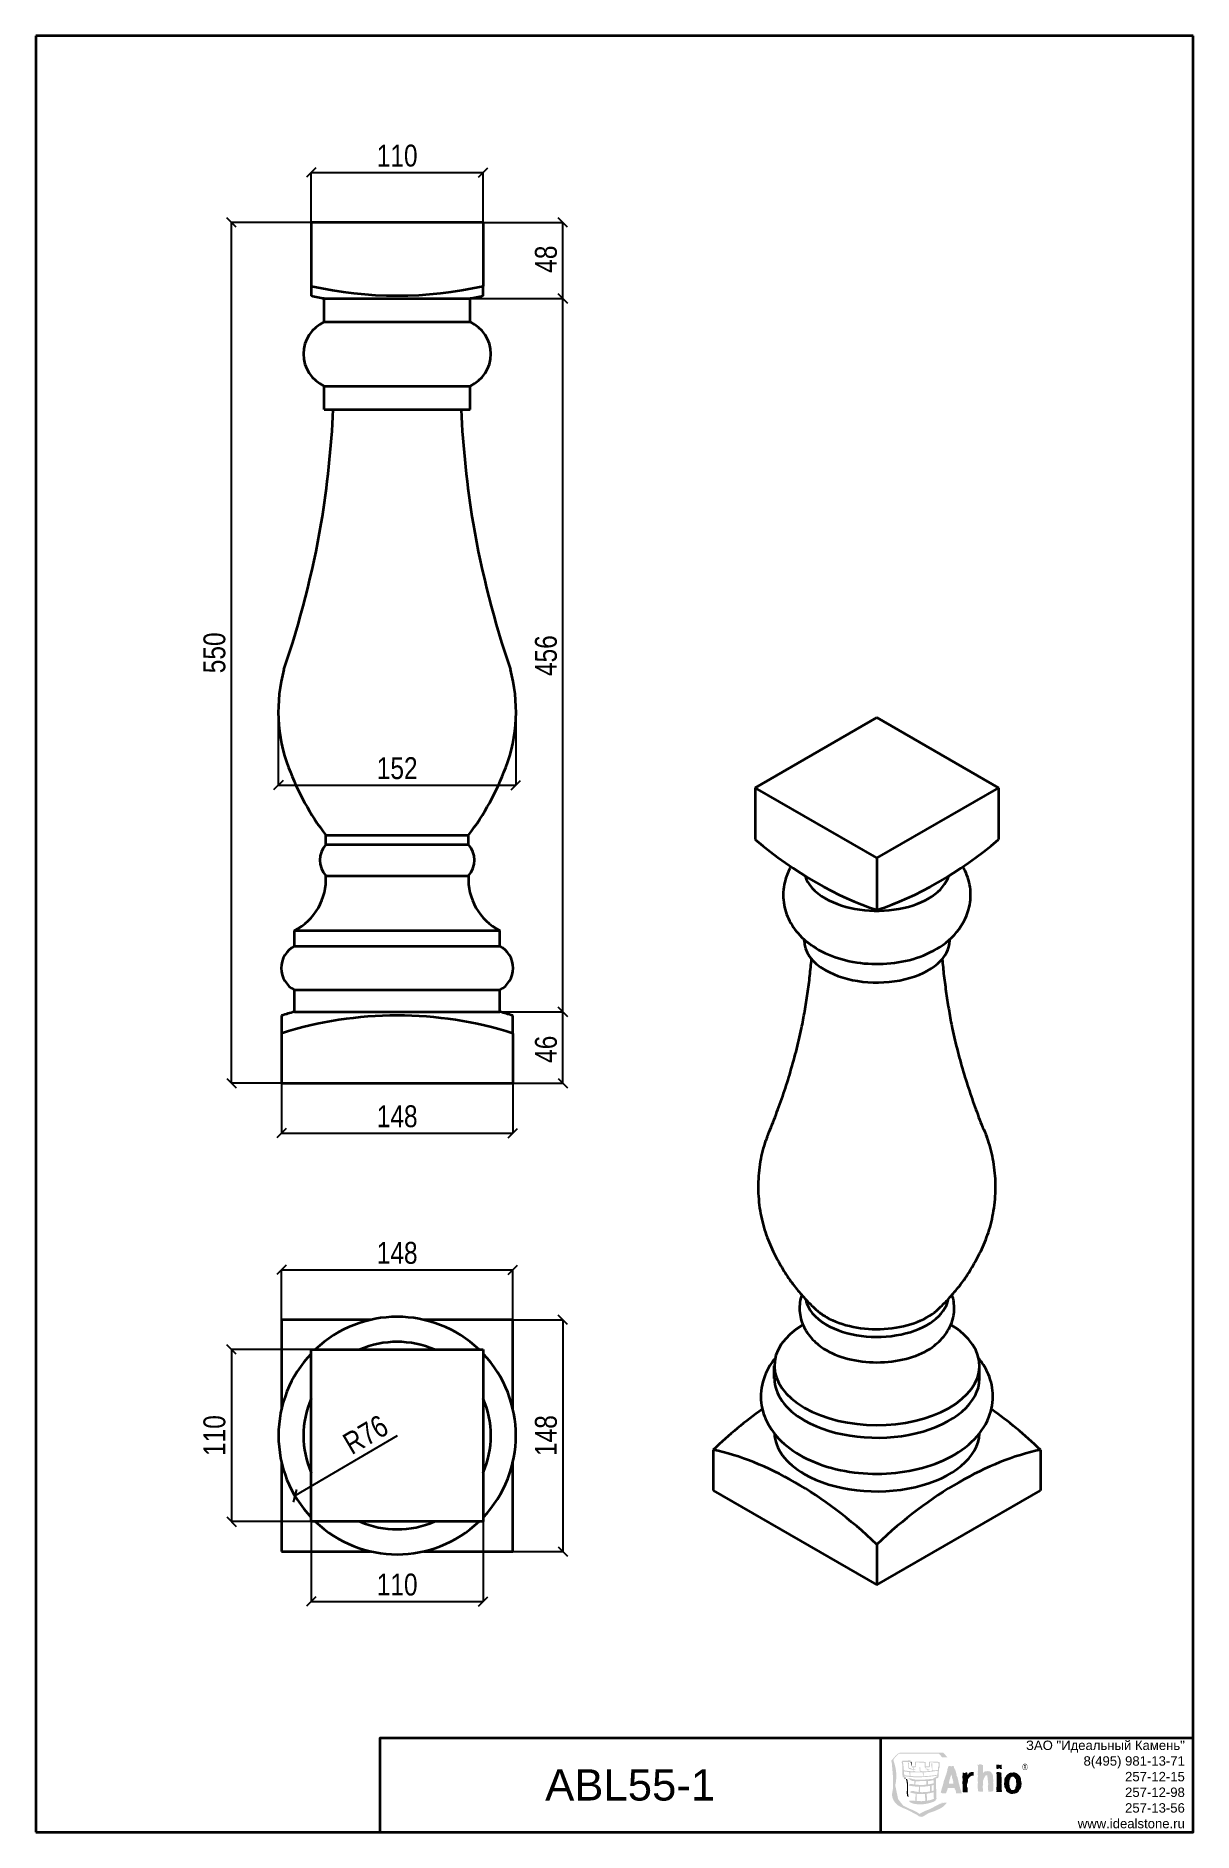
# Model space of a CAD drawing. Header units: millimetres. Extents: x 30413 to 31153, y 5578 to 6726.
import ezdxf

# ---------------------------------------------------------------- set-up
doc = ezdxf.new("R2010")
doc.units = ezdxf.units.MM
doc.layers.get('0').update_dxf_attribs({"lineweight": 35})
doc.layers.add('Размеры', color=5, linetype='Continuous', lineweight=9)
doc.styles.get("Standard").update_dxf_attribs({"font": 'ARIAL.TTF', "height": 5})
doc.styles.add('Размер', font='ARIAL.TTF', dxfattribs={"width": 0.8})
doc.dimstyles.new('+Arial 1_4  35', dxfattribs={"dimscale": 4, "dimtxt": 3.5, "dimasz": 1.5, "dimexe": 0, "dimexo": 0, "dimgap": 0.9, "dimtad": 1, "dimtoh": 1, "dimdec": 0, "dimzin": 0, "dimdsep": 46, "dimtxsty": 'Размер', "dimblk": 'OBLIQUE', "dimcen": 0, "dimadec": 0, "dimazin": 0, "dimtfac": 1, "dimtdec": 0, "dimtofl": 0, "dimtmove": 0, "dimatfit": 3, "dimldrblk": 'DOT', "dimfxl": 0, "dimtolj": 1, "dimtzin": 0, "dimarcsym": 0})

msp = doc.modelspace()

# ---------------------------------------------------------------- texts
at = {"insert": (31147.6, 5608.2), "char_height": 6, "attachment_point": 6}
msp.add_mtext('{\\fArial|b0|i0|c204|p34;ЗАО "Идеальный Камень"\\P8(495) 981-13-71\\P257-12-15\\P257-12-98\\P257-13-56\\Pwww.idealstone.ru}', dxfattribs=at)
at = {"insert": (30792.9, 5607.8), "char_height": 20, "width": 320, "attachment_point": 5}
msp.add_mtext('ABL55-1', dxfattribs=at)

# ---------------------------------------------------------------- blocks, each defined once
blk = doc.blocks.new('Logo')
h = blk.add_hatch(color=256)
edge = h.paths.add_edge_path()
edge.add_arc((-11.77, 9.97), 14.12, 347.7022, 349.8286, ccw=False)
edge.add_arc((8.64, 5.38), 6.8, 166.5465, 175.6657)
edge.add_arc((4.01, 6.08), 2.16, 184.8885, 231.8186)
edge.add_arc((5.05, 7.51), 3.93, 232.882, 245.4855)
edge.add_arc((9.16, 16.38), 13.7, 245.2577, 249.0679)
edge.add_arc((-0.17, -8.08), 12.48, 64.5367, 69.2139, ccw=False)
edge.add_arc((3.65, -0.11), 3.64, 49.4282, 64.7759, ccw=False)
edge.add_arc((6.1, 2.69), 0.0941, 200.3248, 218.0088)
edge.add_arc((6.17, 2.74), 0.178, 217.6976, 228.5452)
edge.add_arc((6.31, 2.9), 0.394, 228.852, 241.6192)
edge.add_arc((6.53, 3.24), 0.803, 239.1243, 255.0492)
edge.add_arc((6.59, 3.5), 1.07, 255.4649, 271.3492)
edge.add_arc((6.62, 2.91), 0.476, 270.0813, 305.3132)
edge.add_arc((9.29, -0.49), 3.85, 119.1572, 128.5241, ccw=False)
edge.add_arc((9.57, -1.13), 4.55, 115.0831, 118.3468, ccw=False)
edge.add_arc((8.49, 1.14), 2.04, 111.5636, 114.5511, ccw=False)
edge.add_arc((4.01, 12.24), 9.94, 292.0414, 292.1671)
edge.add_arc((1.57, 18.34), 16.51, 292.0497, 292.3291)
edge.add_arc((7.54, 3.76), 0.755, 293.1803, 294.5819)
edge.add_arc((37.34, -83.13), 91.11, 108.8014, 108.8781, ccw=False)
edge.add_arc((3.19, 17.67), 15.32, 288.1832, 292.5)
edge.add_arc((7.32, 7.85), 4.66, 291.795, 305.9891)
edge.add_arc((8.33, 6.19), 2.73, 309.2804, 326.7137)
edge.add_arc((10.3, 0.83), 3.88, 85.3612, 91.0157)
edge.add_arc((10.14, 7.55), 2.85, 261.1562, 271.9791, ccw=False)
edge.add_arc((8.67, 5.48), 1.27, 310.6512, 324.2542, ccw=False)
edge.add_arc((12.83, 0.72), 5.05, 131.3743, 132.6076)
edge.add_arc((7.37, 6.74), 3.07, 293.7487, 311.6391, ccw=False)
edge.add_arc((4.59, 13), 9.93, 288.2602, 293.8876, ccw=False)
edge.add_arc((13.66, -13.78), 18.35, 108.9431, 110.4472)
edge.add_arc((9.03, -1.13), 4.88, 111.4003, 124.5173)
edge.add_arc((3.85, -0.1), 3.84, 51.0951, 65.069)
edge.add_arc((-0.08, -8.45), 13.07, 64.853, 69.1295)
edge.add_arc((9.47, 16.56), 13.7, 245.2449, 249.0549, ccw=False)
edge.add_arc((5.37, 7.7), 3.93, 232.8703, 245.4725, ccw=False)
edge.add_arc((4.33, 6.26), 2.16, 184.8873, 231.807, ccw=False)
edge.add_arc((12.23, 5.35), 10.08, 167.8655, 175.8766, ccw=False)
edge.add_arc((-4.06, 8.98), 6.61, 346.8094, 381.3427)
edge.add_arc((2.34, 11.49), 0.266, 137.0811, 205.3253, ccw=False)
edge.add_arc((0.36, 13.44), 2.51, 315.2841, 317.5423)
edge.add_arc((2444.57, -2201.51), 3296.01, 137.80931, 137.81729, ccw=False)
edge.add_arc((-1967.67, 1798.01), 2659.17, 317.8086, 317.82085)
edge.add_line((2.9, 12.51), (9.32, 12.51))
edge.add_line((9.32, 12.51), (9.35, 12.51))
edge.add_arc((-4.59, -1.21), 19.56, 43.3547, 44.5206, ccw=False)
edge.add_arc((23.85, 25.65), 19.56, 223.3547, 224.5206)
edge.add_line((9.9, 11.93), (10.74, 11.93))
edge.add_arc((16.09, 17.2), 7.51, 223.1115, 224.549, ccw=False)
edge.add_arc((26.68, 27.01), 21.95, 221.5384, 222.9046, ccw=False)
edge.add_arc((-88.21, -75.47), 132.02, 41.7639, 41.7939)
edge.add_arc((10.08, 12.39), 0.18, 42.6921, 55.2568)
edge.add_arc((9.11, 11.58), 1.44, 41.8372, 46.6305)
edge.add_arc((9.82, 12.34), 0.393, 45.2899, 58.8221)
edge.add_arc((9.97, 12.59), 0.0969, 59.4875, 81.8704)
edge.add_arc((9.88, 8.47), 4.22, 88.5639, 91.4075)
edge.add_line((9.78, 12.69), (6.66, 12.69))
edge.add_line((6.66, 12.69), (3.25, 12.68))
edge.add_arc((3.34, 11.74), 0.948, 95.2045, 110.3432)
edge.add_arc((71.3, -49.24), 92.15, 137.7713, 137.8209, ccw=False)
edge.add_line((3.06, 12.69), (2.94, 12.62))
edge.add_arc((-630.23, 1109.65), 1266.65, 299.98223, 299.99223, ccw=False)
edge.add_line((2.75, 12.51), (2.78, 12.51))
edge.add_arc((3.85, 10.98), 1.86, 124.9431, 137.7403)
edge.add_arc((7.12, 7.98), 6.31, 137.5616, 141.4899)
edge.add_arc((-1.38, 14.69), 4.53, 315.6563, 321.9572, ccw=False)
edge.add_arc((2.38, 10.97), 0.766, 132.7113, 141.1615)
edge.add_arc((1.92, 11.34), 0.174, 141.5666, 171.2739)
edge.add_arc((1.99, 11.35), 0.251, 175.46, 201.2759)
edge.add_arc((3.66, 11.97), 2.02, 200.5433, 204.461)
edge.add_arc((-3.53, 8.91), 5.79, 16.9043, 22.5186, ccw=False)
edge.add_arc((-4.45, 8.77), 6.71, -11.1305, 15.7687, ccw=False)
h = blk.add_hatch(color=256)
h.paths.add_polyline_path([(3.76, 9.86, -0.074124), (3.79, 9.86, 0.028962), (5.29, 9.69), (5.26, 9.72), (5.25, 9.97), (5.13, 9.97), (4.85, 10.03), (4.56, 10.11), (4.5, 10.19), (4.47, 10.66), (4.44, 10.89), (4.41, 11), (4.37, 11.11), (4.55, 11.11), (4.59, 10.7), (4.58, 10.3), (4.7, 10.24), (4.84, 10.18), (5.12, 10.09), (5.24, 10.08), (5.22, 10.2), (5.2, 10.28), (5.18, 10.34), (5.12, 10.33), (4.99, 10.4), (4.98, 10.46), (5.03, 10.49), (5.22, 10.48), (5.43, 10.48), (5.52, 10.5), (5.57, 10.57), (5.56, 10.79), (5.52, 11.13), (5.54, 11.2), (5.6, 11.22), (5.76, 11.25), (6.16, 11.26), (6.56, 11.24), (7.21, 11.21), (7.25, 11.05), (7.25, 10.76), (7.24, 10.48), (7.66, 10.48), (7.74, 10.5), (7.8, 10.57), (7.78, 10.79), (7.75, 11.13), (7.77, 11.2), (7.83, 11.22), (7.98, 11.25), (8.38, 11.26), (8.78, 11.24), (9.43, 11.21), (9.47, 11.05), (9.48, 10.76), (9.45, 10.26), (9.39, 10.24, -0.040883), (9.4, 10.1), (9.39, 9.98), (9.34, 9.67), (9.32, 9.29), (9.31, 9.17, -0.327709), (9.33, 9.14, -0.098794), (9.32, 9.12, -0.061229), (9.31, 9.09), (9.3, 8.94), (9.29, 8.8), (9.26, 8.71), (9.22, 8.65), (9.16, 8.62), (9.02, 8.58), (8.84, 8.55), (8.87, 8.52, -0.000169), (8.9, 7.54, -0.000336), (8.92, 6.86, -0.00067), (8.92, 6.64, -0.001326), (8.93, 6.58, -0.0026), (8.93, 6.56), (8.93, 6.56), (8.93, 5.81, 0.000227), (8.96, 5.47, -0.000531), (8.99, 5.38), (8.76, 4.97), (8.73, 4.95, -0.155779), (5.36, 4.52, -0.068645), (4.83, 4.73, -0.059092), (4.66, 4.85), (4.64, 4.87), (4.63, 5.04), (4.73, 5.04), (5.61, 4.98), (5.62, 6.13, -0.036867), (4.88, 6.29, -0.045573), (4.84, 6.31, -0.072028), (4.8, 6.33, -0.227731), (4.78, 6.38, -0.090302), (4.79, 6.41, -0.058066), (4.81, 6.44, -0.06748), (4.87, 6.49, -0.080075), (5.04, 6.57, -0.049629), (5.13, 6.58, -0.09146), (5.2, 6.58, 0.048779), (6.14, 6.4), (6.16, 7.24, -0.042806), (4.63, 7.41, -0.044253), (4.59, 7.43, -0.073811), (4.55, 7.44, -0.251992), (4.53, 7.49, -0.093195), (4.54, 7.51, -0.065637), (4.56, 7.54, -0.058615), (4.62, 7.59, -0.071668), (4.79, 7.68, -0.044358), (4.88, 7.7, -0.084534), (4.95, 7.7, 0.014405), (5.43, 7.61), (5.44, 8.15), (5.39, 8.16), (5.08, 8.18), (4.77, 8.32), (4.74, 8.36), (4.7, 8.4), (4.63, 8.48), (4.54, 8.55), (4.45, 8.6), (4.48, 8.64), (4.51, 8.65), (4.59, 8.64), (4.68, 8.6), (4.77, 8.57), (5.68, 8.36), (7.07, 8.39), (8.4, 8.5), (8.5, 8.57), (8.5, 8.63), (8.64, 8.69), (8.68, 8.68), (8.86, 8.79), (9.1, 8.94), (9.1, 9.02, -0.044716), (5.84, 8.76), (5.79, 8.75), (5.46, 8.75), (5.28, 8.77, -0.025947), (3.86, 8.92), (3.86, 8.86), (3.84, 8.78), (3.77, 8.73), (3.64, 8.73), (3.59, 8.75), (3.56, 8.81), (3.52, 9.28), (3.52, 9.76), (3.5, 10.72), (3.48, 10.85), (3.44, 10.98), (3.41, 11.24), (3.47, 11.28), (3.49, 11.32), (3.5, 11.38), (3.55, 11.42), (4.8, 11.44), (4.85, 11.38), (4.85, 11.32), (4.82, 11.26), (4.75, 11.22), (3.6, 11.22), (3.64, 10.98), (3.68, 10.74), (3.73, 10.26)])
h.paths.add_polyline_path([(6.9, 8.92), (6.91, 8.95), (6.94, 9.1), (6.92, 9.22), (6.91, 9.43), (6.88, 9.52), (6.85, 9.54, 0.02601), (8.83, 9.74), (8.95, 9.74), (9.07, 9.76), (9.14, 9.79), (9.18, 9.79), (9.18, 9.77), (9.13, 9.35), (9.11, 9.15, -0.029458)], flags=16)
h.paths.add_polyline_path([(8.49, 8.3), (8.5, 8.27), (8.5, 7.8), (8.49, 7.8, -0.036386), (7.61, 7.61), (7.63, 8.15), (7.82, 8.15)], flags=16)
h.paths.add_polyline_path([(8.6, 9.84), (8.52, 9.86), (8.41, 9.9), (8.32, 9.94), (8.32, 10.19), (8.28, 11), (8.14, 11), (8.18, 10.38), (8.21, 10.31), (8.23, 10.16), (8.25, 9.87), (8.3, 9.82), (8.36, 9.81, -0.00954), (7.63, 9.73), (7.64, 9.75), (7.67, 9.83), (7.66, 9.91), (7.65, 10.01), (7.86, 10.05), (8.02, 10.1), (7.55, 10.1), (7.52, 10.11), (7.51, 10.1), (7.48, 10.1), (7.34, 10.13), (7.26, 10.14), (7.2, 10.1), (7.25, 10.04), (7.39, 10), (7.5, 10), (7.52, 9.95), (7.58, 9.81), (7.59, 9.73, -0.010797), (6.83, 9.68), (6.65, 9.72), (6.51, 9.76), (6.39, 9.8), (6.4, 10.08), (6.36, 10.36), (6.18, 10.36), (6.22, 10.28), (6.25, 10.21), (6.28, 10.04), (6.31, 9.72), (6.37, 9.67), (6.41, 9.67, -0.012603), (5.62, 9.67), (5.49, 9.72), (5.4, 9.76), (5.31, 9.8), (5.32, 9.97), (5.4, 9.97), (5.55, 10.01), (5.7, 10.08), (5.41, 10.06), (5.32, 10.07), (5.32, 10.08), (5.29, 10.34), (5.46, 10.34), (5.54, 10.35), (5.64, 10.4), (5.69, 10.46), (5.72, 10.54), (5.72, 10.64), (5.72, 10.74), (5.7, 10.95), (5.71, 11.13), (6.37, 11.11), (7.02, 11.11), (7.06, 11.01), (7.08, 10.89), (7.08, 10.67), (7.09, 10.44), (7.13, 10.22), (7.22, 10.26), (7.23, 10.34), (7.68, 10.34), (7.77, 10.35), (7.87, 10.4), (7.92, 10.46), (7.94, 10.54), (7.94, 10.64), (7.94, 10.74), (7.92, 10.95), (7.93, 11.13), (8.59, 11.11), (9.24, 11.11), (9.28, 11.01), (9.3, 10.89), (9.3, 10.67), (9.31, 10.52), (9.25, 10.52), (9.2, 9.93, -0.007297)], flags=16)
h.paths.add_polyline_path([(8.5, 7.52), (8.5, 6.62, -0.009977), (8.2, 6.55), (8.22, 7.45, 0.010834)], flags=16)
h.paths.add_polyline_path([(7.95, 7.39), (7.93, 6.5), (7.93, 6.49, -0.062015), (6.32, 6.38), (6.34, 7.24, 0.051735)], flags=16)
h.paths.add_polyline_path([(7.36, 8.15), (7.34, 7.57, -0.056424), (5.61, 7.59), (5.62, 8.12), (5.81, 8.09), (6.46, 8.15), (7.14, 8.15)], flags=16)
h.paths.add_polyline_path([(6.85, 8.92, -0.030639), (4.98, 8.95), (4.94, 8.96), (4.79, 9.01), (4.81, 9.33), (4.77, 9.57, 0.031686), (6.75, 9.53), (6.75, 9.47), (6.79, 9.31), (6.84, 9.06)], flags=16)
h.paths.add_polyline_path([(8.5, 6.35), (8.5, 6.13, 0.005048), (8.52, 5.7, 0.006907), (8.55, 5.5, -0.00011), (8.56, 5.33, -0.000702), (8.49, 5.29, 0.000511), (8.44, 5.26, 0.001188), (8.43, 5.25), (8.42, 5.25), (8.42, 5.25, -0.001047), (8.4, 5.24, -0.00051), (8.33, 5.22, -0.000222), (8.14, 5.16), (8.03, 5.13, 0.00004), (7.94, 5.1, 0.000208), (7.87, 5.08, 0.000359), (7.85, 5.07), (7.85, 5.07, -0.000296), (7.84, 5.07, -0.000097), (7.81, 5.07, 0.000588), (7.44, 5.02), (7.42, 6.13, 0.03222)], flags=16)
h.paths.add_polyline_path([(7.15, 6.1), (7.17, 4.99), (6.6, 4.93), (6.6, 4.93, 0.000105), (6.59, 4.93, 0.000092), (6.54, 4.93, 0.000114), (6.36, 4.94, 0.0003), (5.79, 4.97), (5.8, 6.11, 0.05073)], flags=16)
h.paths.add_polyline_path([(4.69, 8.97, -0.017018), (3.83, 9.09), (3.81, 9.21), (3.78, 9.56), (3.77, 9.69, 0.015445), (4.58, 9.59), (4.59, 9.57), (4.62, 9.48), (4.66, 9.29)], flags=16)
for points in [[(3.98, 8.55), (4.05, 8.58), (4.07, 8.61), (4.07, 8.64), (4.01, 8.71), (3.92, 8.71), (3.84, 8.68), (3.84, 8.59), (3.9, 8.55)], [(5, 11.11), (4.97, 11.2), (4.88, 11.26), (4.84, 11.21), (4.84, 11.15), (4.88, 10.99), (4.93, 10.73), (4.95, 10.47), (5, 10.63), (5.03, 10.78), (5.01, 10.9)], [(4.2, 7.98), (4.24, 7.74), (4.26, 7.49), (4.25, 6.92), (4.22, 6.34), (4.24, 5.81), (4.3, 5.74), (4.37, 5.68), (4.44, 5.64), (4.54, 5.66), (4.5, 5.77), (4.46, 5.89), (4.43, 6.14), (4.41, 6.46), (4.41, 6.83), (4.41, 7.22), (4.39, 7.96), (4.35, 8.24), (4.29, 8.44), (4.16, 8.5), (4.1, 8.47), (4.09, 8.42), (4.15, 8.2)]]:
    blk.add_hatch(color=256).paths.add_polyline_path(points)
h = blk.add_hatch(color=256)
edge = h.paths.add_edge_path()
edge.add_arc((23.66, 3.29), 14.32, 164.3255, 166.982)
edge.add_arc((10.41, 6.43), 0.709, 173.0989, 176.879)
edge.add_arc((8.4, 6.54), 1.3, 351.0561, 356.7048, ccw=False)
edge.add_arc((9.27, 6.41), 0.43, 342.1478, 350.7922, ccw=False)
edge.add_arc((9.52, 6.33), 0.162, 323.8885, 343.2174, ccw=False)
edge.add_arc((9.29, -2.4), 8.64, 85.621, 87.5888, ccw=False)
edge.add_arc((10.62, 14.96), 8.78, 265.6209, 267.6575)
edge.add_arc((10.25, 5.3), 0.891, 84.1924, 89.19, ccw=False)
edge.add_arc((10.42, 7.02), 0.839, 264.2342, 268.2788)
edge.add_arc((10.4, 6.38), 0.198, 267.7626, 282.7592)
edge.add_arc((10.42, 6.29), 0.101, 285.8618, 343.1346)
edge.add_arc((15.85, 4.35), 5.66, 158.4024, 160.3085, ccw=False)
edge.add_arc((1.96, 9.83), 9.27, 338.5099, 340.7378)
edge.add_arc((8.64, 7.49), 2.19, 340.7369, 344.8828)
edge.add_arc((10.35, 7.05), 0.425, 342.8244, 357.4155)
edge.add_line((10.77, 7.03), (11.25, 7.03))
edge.add_arc((11.11, -0.21), 7.24, 86.2087, 88.8693, ccw=False)
edge.add_line((11.59, 7.02), (11.86, 7.02))
edge.add_arc((12.24, 7.02), 0.381, 180.9513, 235.3303)
edge.add_arc((13.85, 6.92), 1.83, 186.504, 193.3705)
edge.add_arc((8.05, 5.63), 4.1, 7.7748, 12.2079, ccw=False)
edge.add_line((12.12, 6.18), (13.02, 6.18))
edge.add_line((13.02, 6.18), (13.08, 6.14))
edge.add_arc((13.3, 6.42), 0.353, 168.2377, 232.0862, ccw=False)
edge.add_arc((11.58, 5.98), 1.46, 20.1473, 26.8677)
edge.add_arc((16.17, 8.22), 3.65, 202.7917, 205.6264, ccw=False)
edge.add_arc((13.57, 7.14), 0.824, 192.1561, 203.6289, ccw=False)
edge.add_arc((3.83, 5.11), 9.12, 11.7417, 17.5914)
edge.add_arc((14.79, 8.52), 2.35, 187.4945, 196.0474, ccw=False)
edge.add_arc((8.87, 7.69), 3.62, 8.2372, 15.2092)
edge.add_arc((11.25, 8.33), 1.15, 15.8643, 26.1727)
edge.add_arc((11.75, 8.57), 0.598, 25.9465, 44.0397)
edge.add_arc((12.37, 9.05), 0.202, 177.2715, 198.9584, ccw=False)
edge.add_arc((12.95, 9.05), 0.778, 170.44, 179.1723, ccw=False)
edge.add_arc((11.16, 9.03), 1.03, 8.4532, 19.8728)
edge.add_arc((13.93, 10), 1.9, 189.0512, 198.8497, ccw=False)
edge.add_arc((11.16, 9.52), 0.911, 11.0893, 35.508)
edge.add_arc((12.71, 10.61), 0.985, 184.7611, 214.4209, ccw=False)
edge.add_line((11.73, 10.53), (11.47, 10.53))
edge.add_arc((11.46, 10.53), 0.0167, 324.0231, 359.1813, ccw=False)
edge.add_arc((11.45, 10.53), 0.0311, 299.2754, 322.8098, ccw=False)
edge.add_arc((11.41, 10.61), 0.111, 277.3217, 298.1854, ccw=False)
edge.add_arc((11.36, 10.9), 0.413, 270.3314, 279.2213, ccw=False)
edge.add_arc((11.36, 10.58), 0.0934, 247.6126, 269.3808, ccw=False)
edge.add_arc((10.98, 9.62), 0.945, 68.8097, 72.9449)
edge.add_arc((11.18, 10.28), 0.255, 71.3562, 87.8509)
edge.add_arc((11.24, 15.91), 5.37, 267.6556, 269.4413, ccw=False)
edge.add_arc((10.87, 6.96), 3.58, 87.5713, 89.3528)
edge.add_arc((10.65, 10.55), 0.262, 333.8137, 358.1723, ccw=False)
edge.add_arc((10.28, 10.72), 0.665, 321.4744, 334.579, ccw=False)
edge.add_arc((12.68, 9.58), 2.01, 158.9878, 175.9445)
edge.add_arc((9.91, 9.83), 0.776, 343.9477, 352.014, ccw=False)
edge.add_arc((11.55, 9.37), 0.93, 164.4271, 165.8357)
edge.add_arc((14.18, 8.39), 3.74, 161.1203, 164.8237)
edge.add_arc((-5.71, 14.07), 16.95, 341.453, 343.8942, ccw=False)
edge.add_arc((7.26, 9.7), 3.26, 336.2712, 341.757, ccw=False)
edge.add_arc((9.63, 8.65), 0.676, 327.7717, 336.5608, ccw=False)
edge.add_arc((10.05, 8.39), 0.178, 316.4383, 327.5834, ccw=False)
edge.add_arc((10.13, 8.31), 0.0705, 305.2255, 315.6384, ccw=False)
edge.add_arc((10.15, 8.28), 0.0341, 287.8549, 305.0387, ccw=False)
edge.add_arc((9.42, 8.18), 0.747, -11.4676, 5.407, ccw=False)
edge.add_arc((8.79, 8.3), 1.39, 337.321, 348.8626, ccw=False)
edge.add_arc((11.99, 7.15), 2.02, 162.3045, 168.095)
edge.add_arc((5.56, 8.59), 4.57, 343.592, 347.0724, ccw=False)
edge.add_arc((9.24, 7.5), 0.727, 335.6944, 343.9778, ccw=False)
edge.add_arc((9.76, 7.27), 0.16, 323.431, 335.8623, ccw=False)
edge.add_arc((9.85, 7.2), 0.0521, 309.2515, 322.7896, ccw=False)
edge.add_arc((9.87, 7.18), 0.0216, 284.5428, 309.486, ccw=False)
edge = h.paths.add_edge_path(flags=16)
edge.add_arc((12, 8.53), 0.853, 165.6872, 181.5126, ccw=False)
edge.add_arc((13.25, 8.19), 2.15, 159.2446, 165.1679, ccw=False)
edge.add_arc((7.18, 10.44), 4.33, 339.9673, 341.356)
edge.add_arc((10.95, 9.21), 0.365, 334.2873, 353.6347)
edge.add_arc((10.61, 9.25), 0.712, 353.6644, 364.9018)
edge.add_arc((11.1, 9.1), 0.297, 21.2349, 44.3233, ccw=False)
edge.add_arc((9.15, 8.77), 2.27, 3.6201, 11.2314, ccw=False)
edge.add_arc((14.29, 9.14), 2.87, 184.5236, 188.843)
edge.add_arc((10.43, 8.04), 1.21, 26.8677, 32.8113, ccw=False)
edge.add_arc((11.23, 8.43), 0.316, 14.053, 29.0924, ccw=False)
edge.add_arc((9.41, 7.75), 2.26, 2.352, 19.5589, ccw=False)
edge.add_arc((11.34, 7.83), 0.332, -11.4217, 2.5629, ccw=False)
edge.add_arc((11.59, 7.78), 0.0742, 336.9856, 346.5255, ccw=False)
edge.add_arc((11.62, 7.77), 0.0353, 321.4527, 337.2632, ccw=False)
edge.add_arc((11.64, 7.76), 0.0178, 271.1771, 321.4232, ccw=False)
edge.add_line((11.64, 7.74), (11.02, 7.74))
edge.add_line((11.02, 7.74), (10.96, 7.77))
edge.add_line((10.96, 7.77), (10.96, 7.83))
edge.add_arc((12.49, 7.83), 1.53, 164.4028, 179.8314, ccw=False)
edge.add_arc((11.94, 7.99), 0.958, 154.5395, 165.2208, ccw=False)
edge.add_arc((11.48, 8.21), 0.45, 145.0997, 154.2796, ccw=False)
edge.add_arc((11.29, 8.35), 0.212, 129.8078, 145.5829, ccw=False)
h = blk.add_hatch(color=256)
edge = h.paths.add_edge_path()
edge.add_arc((12.22, 7.49), 0.944, 349.88, 357.2151, ccw=False)
edge.add_arc((18.14, 6.65), 5.04, 172.3563, 173.5142)
edge.add_arc((13.79, 7.15), 0.663, 173.3207, 176.3743)
edge.add_arc((13.24, 7.18), 0.111, 176.1115, 181.587)
edge.add_line((13.13, 7.18), (13.13, 7.17))
edge.add_arc((13.65, 7.17), 0.514, 179.594, 200.3604)
edge.add_arc((12.94, 6.9), 0.242, 19.4931, 21.1924, ccw=False)
edge.add_line((13.17, 6.98), (13.17, 6.98))
edge.add_arc((12.51, 6.97), 0.659, -6.2311, 1.0814, ccw=False)
edge.add_arc((10.49, 7.15), 2.68, 350.9923, 354.662, ccw=False)
edge.add_arc((14.71, 6.49), 1.58, 171.4768, 180.2913)
edge.add_arc((14.26, 6.48), 1.13, 179.7317, 183.1996)
edge.add_arc((13.28, 6.42), 0.154, 182.9109, 189.938)
edge.add_arc((13.16, 6.4), 0.0352, 190.0303, 199.4765)
edge.add_line((13.13, 6.39), (13.13, 6.39))
edge.add_line((13.13, 6.39), (13.23, 6.36))
edge.add_line((13.23, 6.36), (13.97, 6.32))
edge.add_arc((15.02, 6.61), 1.09, 166.4598, 195.3454, ccw=False)
edge.add_arc((-3.42, 11.06), 17.88, 346.4197, 346.5371)
edge.add_line((13.97, 6.9), (13.97, 7.16))
edge.add_arc((13.95, 7.17), 0.017, 310.3045, 332.0409, ccw=False)
edge.add_arc((13.94, 7.18), 0.032, 296.1339, 310.3205, ccw=False)
edge.add_arc((13.92, 7.22), 0.0829, 280.3176, 295.3616, ccw=False)
edge.add_arc((13.88, 7.47), 0.337, 268.5249, 280.2796, ccw=False)
edge.add_line((13.87, 7.14), (13.87, 7.74))
edge.add_arc((13.88, 7.8), 0.0596, 262.3884, 301.158)
edge.add_arc((13.86, 7.82), 0.0883, 304.1538, 334.3392)
edge.add_arc((13.73, 7.89), 0.235, 333.5279, 349.4189)
edge.add_arc((13.39, 7.96), 0.582, 348.7524, 357.5264)
edge.add_arc((13.32, 7.96), 0.647, 357.3529, 365.0741)
edge.add_arc((15.25, 8.11), 1.28, 175.4972, 184.326, ccw=False)
edge.add_arc((14.35, 8.19), 0.384, 145.795, 176.7612, ccw=False)
edge.add_arc((13.55, 8.48), 0.486, 351.4934, 362.2352)
edge.add_arc((14.47, 8.49), 0.432, 135.4805, 178.9559, ccw=False)
edge.add_arc((14.65, 8.37), 0.646, 104.3957, 139.2523, ccw=False)
edge.add_arc((14.62, 8.52), 0.495, 85.7496, 105.6926, ccw=False)
edge.add_arc((14.62, 8.8), 0.219, 69.422, 80.4554, ccw=False)
edge.add_arc((14.81, 9.33), 0.345, 252.0402, 273.3427)
edge.add_arc((14.81, 9.3), 0.306, 272.8154, 278.628)
edge.add_arc((14.84, 9.1), 0.106, 277.9954, 290.0894)
edge.add_arc((14.87, 9.03), 0.0325, 288.7686, 315.6776)
edge.add_arc((14.88, 9.02), 0.0166, 318.3895, 359.8743)
edge.add_line((14.9, 9.02), (14.9, 9.61))
edge.add_arc((14.83, 7.87), 1.74, 87.616, 103.9841)
edge.add_arc((14.53, 9.06), 0.517, 104.1946, 155.4331)
edge.add_arc((13.28, 9.58), 0.839, 330.5723, 338.3542, ccw=False)
edge.add_arc((13.78, 9.31), 0.272, 321.7891, 330.1645, ccw=False)
edge.add_arc((13.89, 9.21), 0.121, 307.7294, 322.1202, ccw=False)
edge.add_arc((14.51, 9.23), 0.55, 185.9255, 192.038, ccw=False)
edge.add_arc((12.15, 8.95), 1.82, 7.0618, 12.7715)
edge.add_arc((13.32, 9.21), 0.621, 12.9789, 21.6868)
edge.add_arc((13.69, 9.37), 0.222, 20.436, 40.7283)
edge.add_arc((13.8, 9.46), 0.0788, 40.4113, 85.745)
edge.add_arc((13.8, 9.27), 0.267, 89.1589, 103.2922)
edge.add_arc((13.89, 8.97), 0.586, 104.6727, 116.7768)
edge.add_arc((13.39, 9.95), 0.516, 275.3947, 297.5223, ccw=False)
edge.add_arc((13.42, 9.59), 0.154, 261.7703, 274.7792, ccw=False)
edge.add_arc((13.41, 9.49), 0.0564, 223.9453, 259.681, ccw=False)
edge.add_arc((13.48, 9.55), 0.151, 216.5006, 222.482, ccw=False)
edge.add_arc((13.28, 9.4), 0.108, 38.3491, 85.4689)
edge.add_arc((13.25, 9.14), 0.36, 84.5048, 101.7044)
edge.add_arc((13.2, 9.39), 0.109, 100.3409, 116.3563)
edge.add_arc((13.17, 9.45), 0.0411, 117.188, 132.1837)
edge.add_arc((13.15, 9.46), 0.0215, 132.1749, 155.1374)
edge.add_line((13.13, 9.47), (13.13, 9.47))
edge.add_line((13.13, 9.47), (13.13, 9.46))
edge.add_arc((13.25, 9.47), 0.119, 181.302, 190.1964)
edge.add_arc((13.34, 9.49), 0.211, 191.8586, 201.1305)
edge.add_arc((12.65, 9.25), 0.522, -20.7289, 18.7597, ccw=False)
edge.add_arc((13.61, 8.88), 0.501, 158.8704, 196.041)
edge.add_arc((12, 8.44), 1.16, -8.3818, 14.9118, ccw=False)
edge.add_arc((16.09, 7.9), 2.97, 172.7083, 188.7376)
h = blk.add_hatch(color=256)
edge = h.paths.add_edge_path()
edge.add_arc((9.46, 6.82), 6.92, 1.2237, 3.5335)
edge.add_arc((15.49, 7.19), 0.882, 3.2572, 8.1577)
edge.add_arc((16.19, 7.3), 0.168, 8.0253, 15.5043)
edge.add_arc((16.31, 7.33), 0.047, 15.7548, 24.4302)
edge.add_line((16.35, 7.35), (16.35, 7.35))
edge.add_line((16.35, 7.35), (16.44, 7.57))
edge.add_line((16.44, 7.57), (16.44, 7.58))
edge.add_arc((16.21, 7.56), 0.237, 3.1713, 6.5406)
edge.add_arc((14.51, 7.38), 1.94, 6.2275, 7.7613)
edge.add_arc((3.9, 5.97), 12.64, 7.6219, 8.3542)
edge.add_arc((-21.23, 2.34), 38.04, 8.254, 8.6118)
edge.add_arc((16.79, 8.02), 0.413, 164.4735, 177.255, ccw=False)
edge.add_arc((18.51, 7.63), 2.18, 162.6954, 166.7668, ccw=False)
edge.add_arc((19.65, 7.3), 3.36, 156.1305, 163.039, ccw=False)
edge.add_arc((17.87, 8.13), 1.4, 142.2865, 157.9493, ccw=False)
edge.add_arc((17.02, 8.79), 0.325, 118.988, 142.7421, ccw=False)
edge.add_arc((16.93, 8.93), 0.162, 88.4782, 114.4095, ccw=False)
edge.add_arc((16.95, 8.38), 0.709, 86.357, 91.1215, ccw=False)
edge.add_arc((16.99, 8.9), 0.184, 69.9967, 86.8023, ccw=False)
edge.add_arc((17.01, 8.98), 0.0989, 39.2487, 69.1043, ccw=False)
edge.add_arc((16.98, 8.97), 0.135, 9.5132, 36.7811, ccw=False)
edge.add_arc((12.76, 7.9), 4.49, -2.5667, 14.0037, ccw=False)
edge.add_arc((16.92, 7.64), 0.335, -9.629, 10.2401, ccw=False)
edge.add_arc((16.38, 7.75), 0.877, 342.1825, 349.5506, ccw=False)
edge.add_arc((17.9, 7.25), 0.722, 161.3142, 177.8524)
edge.add_line((17.18, 7.27), (17.18, 7.26))
edge.add_arc((13.6, 6.5), 3.66, -0.8006, 11.9358, ccw=False)
edge.add_arc((17.21, 15.54), 9.08, 270.3175, 275.102)
edge.add_arc((18.73, 6.59), 0.718, 175.3736, 187.8763, ccw=False)
edge.add_arc((18.42, 6.61), 0.406, 156.2317, 175.1695, ccw=False)
edge.add_line((18.05, 6.77), (18.05, 7.7))
edge.add_arc((18.52, 7.87), 0.504, 181.5018, 198.8929, ccw=False)
edge.add_arc((18.54, 7.9), 0.522, 174.3172, 185.0623, ccw=False)
edge.add_arc((18.26, 7.91), 0.248, 150.7969, 170.3776, ccw=False)
edge.add_arc((17.78, 8.17), 0.3, 332.3356, 359.6219)
edge.add_line((18.08, 8.17), (18.08, 8.22))
edge.add_arc((16.6, 7.98), 1.5, 8.9721, 19.122)
edge.add_arc((22.87, 8.71), 4.86, 177.1779, 182.8221, ccw=False)
edge.add_arc((17.96, 8.95), 0.0528, 2.9672, 17.4428)
edge.add_arc((17.69, 8.88), 0.341, 15.101, 19.1614)
edge.add_arc((16.63, 8.51), 1.46, 19.1384, 22.3368)
edge.add_arc((11.69, 6.49), 6.8, 22.2482, 24.7599)
edge.add_arc((17.26, 9.07), 0.659, 23.8108, 90.3746)
edge.add_arc((17.22, 4.47), 5.27, 89.5976, 91.1235)
edge.add_arc((17.12, 9.18), 0.547, 90.9486, 95.1086)
edge.add_arc((17.08, 9.6), 0.129, 95.1823, 100.7897)
edge.add_arc((17.06, 9.7), 0.0313, 99.414, 114.2014)
edge.add_arc((17.06, 9.23), 0.5, 91.103, 109.5023)
edge.add_arc((16.8, 10.56), 0.87, 263.6291, 276.3709, ccw=False)
edge.add_line((16.7, 9.7), (16.48, 9.47))
edge.add_line((16.48, 9.47), (16.39, 9.47))
edge.add_arc((20.69, 9.42), 4.3, 175.8433, 179.4223, ccw=False)
edge.add_arc((12.46, 10.03), 3.95, 355.7938, 359.3723)
edge.add_line((16.42, 9.98), (16.42, 10.06))
edge.add_arc((15.79, 10.05), 0.631, 0.9197, 12.4833)
edge.add_arc((17.07, 10.35), 0.693, 171.236, 193.7105, ccw=False)
edge.add_arc((15.18, 10.71), 1.24, 348.0794, 358.8569)
edge.add_arc((16.37, 10.69), 0.044, 358.0898, 373.3537)
edge.add_arc((16.4, 10.7), 0.0182, 14.1608, 39.0669)
edge.add_arc((16.4, 10.7), 0.014, 40.9515, 68.9819)
edge.add_arc((16.4, 10.69), 0.0213, 70.0904, 89.9871)
edge.add_arc((16.4, 10.65), 0.0613, 91.2344, 108.7309)
edge.add_arc((16.48, 10.4), 0.328, 107.3827, 111.3416)
edge.add_arc((16.23, 11.02), 0.341, 287.3145, 291.3223, ccw=False)
edge.add_arc((16.31, 10.76), 0.0719, 271.9018, 288.365, ccw=False)
edge.add_arc((16.24, 11.42), 0.734, 267.7751, 276.1648, ccw=False)
edge.add_arc((16.22, 10.94), 0.253, 248.3319, 268.2519, ccw=False)
edge.add_line((16.12, 10.7), (16.12, 10.77))
edge.add_line((16.12, 10.77), (16.25, 10.77))
edge.add_arc((16.13, 10.65), 0.172, 43.9294, 79.5072)
edge.add_arc((19.12, 66.4), 55.66, 266.9009, 266.9455, ccw=False)
edge.add_arc((15.72, 4.47), 6.36, 86.4559, 89.5449)
edge.add_line((15.77, 10.83), (15.77, 10.75))
edge.add_arc((15.77, 10.62), 0.136, 90.7604, 106.7873)
edge.add_arc((15.84, 10.41), 0.357, 107.0265, 112.7234)
edge.add_arc((15.62, 10.92), 0.196, 283.9717, 293.9059, ccw=False)
edge.add_arc((15.66, 10.77), 0.0502, 266.7185, 282.7491, ccw=False)
edge.add_arc((15.66, 10.75), 0.0308, 241.5499, 265.9277, ccw=False)
edge.add_arc((15.66, 10.76), 0.0364, 216.4177, 239.8322, ccw=False)
edge.add_arc((15.69, 10.78), 0.0744, 200.7747, 216.1166, ccw=False)
edge.add_arc((15.87, 10.84), 0.261, 185.5085, 199.804, ccw=False)
edge.add_arc((15.55, 10.78), 0.0679, 35.3371, 91.5328)
edge.add_arc((16.09, 10.77), 0.547, 171.7439, 188.2561)
edge.add_arc((15.78, 10.72), 0.231, 188.2379, 197.9925)
edge.add_arc((16.78, 11.03), 1.28, 197.263, 199.4709)
edge.add_arc((15.14, 10.43), 0.472, -11.6487, 21.8836, ccw=False)
edge.add_arc((16.1, 10.2), 0.515, 164.8723, 192.9037)
edge.add_arc((15.08, 9.94), 0.537, -6.4147, 15.8499, ccw=False)
edge.add_arc((15.48, 9.89), 0.136, 327.1551, 353.3348, ccw=False)
edge.add_arc((15.53, 9.86), 0.0799, 288.4087, 324.8907, ccw=False)
edge.add_arc((15.25, 9.58), 0.367, -22.2226, 35.097, ccw=False)
edge.add_arc((15.93, 9.27), 0.377, 153.5317, 178.2872)
edge.add_arc((16.48, 9.33), 0.926, 182.7715, 197.982)
edge.add_arc((15.16, 8.93), 0.45, -19.2123, 15.072, ccw=False)
edge.add_arc((16.22, 8.56), 0.667, 161.359, 173.7344)
edge.add_arc((17.55, 8.5), 2, 176.0598, 182.4473)
edge.add_arc((17.61, 8.41), 2.06, 179.899, 193.4422)
edge.add_arc((15.26, 7.95), 0.354, 343.0608, 357.512, ccw=False)
edge.add_arc((15.89, 7.75), 0.31, 162.7479, 177.195)
edge.add_line((15.58, 7.77), (15.58, 6.94))
edge.add_arc((15.43, 6.83), 0.187, 9.2636, 34.1541, ccw=False)
edge.add_arc((15.03, 6.75), 0.591, 1.0052, 10.9698, ccw=False)
edge.add_arc((13.51, 6.73), 2.11, -5.1055, 0.8205, ccw=False)
edge.add_arc((19.55, 6.25), 3.95, 175.7021, 176.5041)
edge.add_line((15.61, 6.49), (16.44, 6.45))
edge.add_line((16.44, 6.45), (16.38, 6.58))
edge.add_arc((12.95, 6.77), 3.44, 356.7851, 363.2149)
h = blk.add_hatch(color=256)
edge = h.paths.add_edge_path()
edge.add_arc((18.7, 9.36), 1.42, 78.4142, 91.4292)
edge.add_line((18.67, 10.78), (18.57, 10.78))
edge.add_arc((20.6, 10.44), 2.06, 170.4224, 179.4157)
edge.add_line((18.55, 10.46), (18.55, 10.4))
edge.add_arc((19.39, 10.43), 0.841, 182.0998, 191.0202)
edge.add_arc((17.3, 10.03), 1.28, 1.482, 10.4116, ccw=False)
edge.add_arc((18.58, 10.93), 0.86, 269.9453, 286.788)
edge.add_arc((18.72, 10.5), 0.416, 285.5927, 301.1918)
edge.add_arc((18.84, 10.3), 0.172, 301.7254, 316.8885)
edge.add_arc((18.9, 10.24), 0.0887, 316.7623, 341.601)
edge.add_arc((18.98, 10.05), 0.163, 52.7212, 87.4173, ccw=False)
edge.add_arc((18.8, 9.8), 0.471, 35.9079, 53.574, ccw=False)
edge.add_line((19.18, 10.08), (19.41, 10.08))
edge.add_arc((19.41, 10.1), 0.029, 271.6408, 353.6935)
edge.add_arc((19.38, 10.11), 0.0621, 352.3425, 381.6028)
edge.add_arc((19.29, 10.07), 0.161, 23.2223, 35.4121)
edge.add_arc((19.63, 10.29), 0.248, 206.9338, 210.5068, ccw=False)
edge.add_line((19.41, 10.18), (19.41, 10.69))
edge.add_line((19.41, 10.69), (19.37, 10.75))
edge.add_line((19.37, 10.75), (19.3, 10.75))
edge.add_arc((19.3, 10.53), 0.221, 90.8455, 108.9972)
edge.add_arc((19.43, 10.15), 0.625, 109.2615, 115.5162)
edge.add_arc((19, 11.04), 0.367, 282.8497, 297.11, ccw=False)
edge.add_arc((19.06, 10.79), 0.105, 252.6767, 282.9069, ccw=False)
edge.add_arc((19.04, 10.73), 0.049, 208.2776, 250.0535, ccw=False)
edge.add_arc((19.08, 10.75), 0.0934, 177.3144, 205.236, ccw=False)
h = blk.add_hatch(color=256)
edge = h.paths.add_edge_path()
edge.add_arc((19.46, -9.14), 15.55, 92.9348, 93.2608, ccw=False)
edge.add_arc((18.07, 18.42), 12.04, 272.7977, 274.9668)
edge.add_arc((19.26, 4.52), 1.91, 85.5913, 94.4087, ccw=False)
edge.add_arc((18.6, 6.58), 0.83, 348.8165, 373.1915)
edge.add_arc((20.68, 7.05), 1.31, 180.7886, 192.2696, ccw=False)
edge.add_arc((19.7, 7.01), 0.327, 162.8387, 176.8829, ccw=False)
edge.add_arc((18.79, 7.28), 0.618, 344.2555, 354.1565)
edge.add_arc((19, 7.25), 0.414, 355.0552, 364.2312)
edge.add_arc((8.77, 6.43), 10.67, 4.5795, 5.3948)
edge.add_arc((34.96, 8.91), 15.63, 184.2421, 185.4182, ccw=False)
edge.add_arc((20.22, 7.84), 0.854, 179.382, 185.6363, ccw=False)
edge.add_line((19.36, 7.85), (19.37, 7.85))
edge.add_line((19.37, 7.85), (19.37, 7.85))
edge.add_arc((19.12, 7.78), 0.264, 11.7804, 15.5257, ccw=False)
edge.add_arc((18.35, 8.1), 1.06, 345.0148, 359.1182)
edge.add_line((19.41, 8.09), (19.41, 8.42))
edge.add_arc((16.97, 8.34), 2.44, 1.9336, 10.8082)
edge.add_arc((21.09, 9.12), 1.75, 185.0596, 190.445, ccw=False)
edge.add_arc((19.71, 8.98), 0.361, 167.988, 182.7178, ccw=False)
edge.add_arc((19.86, 8.94), 0.517, 144.4064, 167.8618, ccw=False)
edge.add_arc((20.46, 9.81), 1.17, 199.0201, 208.8736, ccw=False)
edge.add_arc((19.66, 9.53), 0.316, 187.3757, 198.7722, ccw=False)
edge.add_arc((19.44, 9.51), 0.0977, 164.1384, 188.8123, ccw=False)
edge.add_arc((20.22, 19.22), 9.73, 263.3972, 264.8628, ccw=False)
edge.add_arc((18.49, 4.91), 4.69, 82.5409, 88.8833)
edge.add_arc((18.18, 9.61), 0.4, 343.2597, 357.9762, ccw=False)
edge.add_arc((19.08, 9.37), 0.531, 166.7086, 196.5177)
edge.add_arc((17.64, 8.95), 0.967, 2.5322, 16.1948, ccw=False)
edge.add_arc((18.27, 9), 0.335, 341.7693, 359.9687, ccw=False)
edge.add_arc((18.9, 8.78), 0.331, 160.4667, 177.2687)
edge.add_line((18.57, 8.8), (18.57, 7.22))
edge.add_arc((18.67, 7.17), 0.106, 150.3563, 165.0012)
edge.add_arc((18.84, 7.12), 0.288, 164.3386, 171.7857)
edge.add_arc((19.49, 7.03), 0.939, 172.0519, 178.6936)
edge.add_arc((20.3, 6.99), 1.76, 177.9327, 186.5232)
edge.add_arc((15.88, 6.46), 2.7, 3.6478, 6.9996, ccw=False)
edge.add_arc((18.24, 6.6), 0.338, -11.615, 5.6502, ccw=False)
edge.add_arc((19.07, 6.39), 0.526, 163.975, 174.2216)
edge.add_arc((18.69, 6.43), 0.137, 175.6417, 184.2976)
edge.add_arc((18.61, 6.42), 0.0591, 183.7192, 200.3446)
edge.add_arc((18.57, 6.41), 0.0235, 200.6302, 268.646)
h = blk.add_hatch(color=256)
edge = h.paths.add_edge_path()
edge.add_arc((19.92, 6.89), 0.102, 65.0887, 89.4951, ccw=False)
edge.add_arc((19.9, 6.85), 0.151, 34.2842, 63.8673, ccw=False)
edge.add_arc((19.73, 6.74), 0.358, 12.1629, 33.8686, ccw=False)
edge.add_arc((19.07, 6.58), 1.03, -0.035, 12.8684, ccw=False)
edge.add_arc((20.32, 6.65), 0.229, 198.8095, 225.7099)
edge.add_arc((20.61, 6.94), 0.637, 224.6044, 236.6134)
edge.add_arc((21.67, 8.56), 2.57, 236.9688, 243.8491)
edge.add_arc((18.79, 2.83), 3.84, 60.6411, 63.0346, ccw=False)
edge.add_arc((20.4, 5.66), 0.591, 49.9365, 61.873, ccw=False)
edge.add_line((20.78, 6.11), (21.19, 6.08))
edge.add_line((21.19, 6.08), (21.19, 6.11))
edge.add_line((21.19, 6.11), (21.19, 6.11))
edge.add_arc((21.22, 6.08), 0.0421, 106.8717, 124.2944, ccw=False)
edge.add_arc((21.27, 5.9), 0.226, 96.4795, 107.2884, ccw=False)
edge.add_arc((21.41, 4.86), 1.28, 91.2512, 97.2135, ccw=False)
edge.add_arc((21.49, 3.83), 2.31, 86.3666, 92.8176, ccw=False)
edge.add_arc((24.64, 1.47), 5.54, 121.2467, 122.7263, ccw=False)
edge.add_arc((20.97, 7.64), 1.63, 299.0098, 312.1987)
edge.add_arc((21.71, 6.8), 0.512, 313.9241, 353.9367)
edge.add_arc((22.29, 6.7), 0.0868, 131.6842, 150.0519, ccw=False)
edge.add_arc((22.27, 6.72), 0.0568, 106.6917, 130.8813, ccw=False)
edge.add_arc((22.28, 6.71), 0.0682, 84.3434, 105.4521, ccw=False)
edge.add_arc((22.27, 6.65), 0.131, 70.9699, 84.276, ccw=False)
edge.add_arc((20.85, 7.67), 1.72, 328.4675, 350.2617)
edge.add_arc((23.43, 7.34), 0.891, 169.1469, 177.6119, ccw=False)
edge.add_arc((20.63, 7.84), 1.95, 350.3137, 357.4529)
edge.add_arc((22, 7.77), 0.583, 357.8511, 369.2374)
edge.add_arc((22.34, 7.83), 0.233, 8.3186, 32.4608)
edge.add_arc((24.47, 8.56), 2.02, 194.5264, 197.2046, ccw=False)
edge.add_arc((22.75, 8.12), 0.245, 182.4616, 196.4495, ccw=False)
edge.add_arc((20.96, 8.09), 1.55, 0.7734, 5.2172)
edge.add_arc((21.02, 8.12), 1.48, 4.2319, 7.5586)
edge.add_arc((22.12, 8.27), 0.372, 6.194, 16.6657)
edge.add_arc((22.57, 8.41), 0.096, 185.355, 197.5877, ccw=False)
edge.add_arc((22.72, 8.43), 0.252, 179.5627, 185.9631, ccw=False)
edge.add_arc((23.19, 8.42), 0.719, 172.9276, 179.3415, ccw=False)
edge.add_arc((21.36, 8.29), 1.14, 11.2459, 54.2191)
edge.add_arc((22.19, 9.48), 0.313, 223.7674, 237.7394, ccw=False)
edge.add_arc((22.57, 9.85), 0.847, 217.3087, 224.5042, ccw=False)
edge.add_arc((21.29, 8.47), 1.06, 54.8954, 90.6099)
edge.add_arc((21.29, 9.23), 0.301, 92.2762, 108.9329)
edge.add_arc((21.55, 8.37), 1.2, 107.3098, 113.859)
edge.add_arc((21.05, 9.56), 0.0969, 255.6208, 276.9147, ccw=False)
edge.add_arc((21.11, 9.79), 0.329, 248.6056, 255.3688, ccw=False)
edge.add_arc((20.88, 9.21), 0.29, 67.7163, 87.8361)
edge.add_arc((20.9, 8.88), 0.619, 91.0742, 120.2797)
edge.add_arc((21.24, 8.25), 1.33, 119.0335, 133.5536)
edge.add_arc((21.43, 8.01), 1.65, 132.6425, 142.9248)
edge.add_arc((20.76, 8.51), 0.807, 142.6179, 149.9757)
edge.add_arc((20.31, 8.77), 0.288, 150.0901, 157.2122)
edge.add_arc((20.12, 8.85), 0.0778, 155.6582, 173.0411)
edge.add_arc((19.51, 9.19), 0.624, 319.5976, 327.6686, ccw=False)
edge.add_arc((21.1, 7.88), 1.44, 140.6891, 148.0949)
edge.add_arc((20.08, 8.51), 0.245, 147.2478, 164.6655)
edge.add_arc((19.93, 8.55), 0.085, 166.709, 176.1502)
edge.add_arc((20.35, 8.54), 0.507, 178.1686, 181.2307)
edge.add_arc((12.83, 8.55), 7.01, 359.2045, 359.8229, ccw=False)
edge.add_arc((15.57, 8.48), 4.27, 354.4647, 359.6001, ccw=False)
edge.add_arc((18.28, 8.22), 1.55, 347.9078, 354.5971, ccw=False)
edge.add_arc((19.41, 7.96), 0.394, 330.5696, 350.0335, ccw=False)
edge.add_arc((25.43, 8.48), 5.72, 187.1244, 191.3136)
edge.add_arc((23, 7.91), 3.23, 190.0067, 194.5625)
edge.add_arc((20.42, 7.24), 0.56, 193.9394, 202.5755)
edge.add_arc((19.99, 7.06), 0.0966, 202.0095, 216.8065)
edge.add_arc((19.93, 7.02), 0.0238, 217.4883, 236.5846)
edge.add_arc((19.92, 7), 0.00886, 237.1448, 274.501)
edge = h.paths.add_edge_path(flags=16)
edge.add_arc((20.91, 9.88), 1.06, 274.6575, 284.3444)
edge.add_arc((21.08, 9.21), 0.364, 284.4798, 293.1661)
edge.add_arc((21.17, 9.01), 0.146, 293.4607, 301.0205)
edge.add_arc((21.21, 8.93), 0.0584, 300.4058, 314.0238)
edge.add_arc((21.14, 8.55), 0.359, 39.415, 70.9261, ccw=False)
edge.add_arc((20.87, 8.38), 0.675, 22.0297, 36.3094, ccw=False)
edge.add_arc((22.17, 8.91), 0.724, 202.4109, 213.5797)
edge.add_arc((21.81, 8.68), 0.302, 215.3598, 243.9485)
edge.add_arc((23.42, 8.22), 1.75, 173.6695, 186.3305)
edge.add_arc((20.8, 7.65), 0.954, 9.2647, 23.1593, ccw=False)
edge.add_line((21.74, 7.8), (21.74, 7.69))
edge.add_arc((19.93, 7.76), 1.81, 339.394, 357.6273, ccw=False)
edge.add_arc((20.35, 7.51), 1.33, 330.4765, 343.0233, ccw=False)
edge.add_arc((21.2, 7.03), 0.362, 314.1171, 330.6997, ccw=False)
edge.add_arc((21.35, 6.88), 0.138, 296.782, 313.2049, ccw=False)
edge.add_arc((21.38, 6.82), 0.076, 271.144, 296.4201, ccw=False)
edge.add_line((21.38, 6.74), (20.97, 6.74))
edge.add_arc((20.97, 6.79), 0.0496, 244.9017, 268.4599, ccw=False)
edge.add_arc((20.99, 6.84), 0.105, 231.3359, 245.0514, ccw=False)
edge.add_arc((21.11, 6.98), 0.283, 217.3418, 230.7192, ccw=False)
edge.add_arc((21.67, 7.42), 1, 207.6003, 217.5666, ccw=False)
edge.add_arc((22.44, 7.86), 1.88, 203.4371, 208.6377, ccw=False)
edge.add_arc((21.57, 7.49), 0.935, 200.0243, 203.7112, ccw=False)
edge.add_arc((20.95, 7.26), 0.273, 195.9361, 200.0552, ccw=False)
edge.add_arc((20.77, 7.21), 0.0877, 191.3883, 195.7714, ccw=False)
edge.add_line((20.68, 7.19), (20.68, 7.19))
edge.add_arc((11.32, 6.34), 9.4, 5.1855, 6.6845)
edge.add_arc((25.27, 8.05), 4.66, 181.0779, 187.4995, ccw=False)
edge.add_line((20.62, 7.96), (20.62, 8))
edge.add_arc((22.01, 7.99), 1.39, 157.4227, 179.7707, ccw=False)
edge.add_arc((21.43, 8.25), 0.754, 140.7656, 158.9886, ccw=False)
edge.add_arc((21.1, 8.51), 0.337, 123.4534, 140.0817, ccw=False)
edge.add_arc((21.03, 8.63), 0.198, 98.2978, 123.2822, ccw=False)
at = {"insert": (22.69, 10.9), "char_height": 2.5, "attachment_point": 1, "style": 'Размер'}
blk.add_mtext('{\\fArial|b0|i0|c0|p34;\\H0.4x;®}', dxfattribs=at)
blk = doc.blocks.new('_Oblique')
at = {"color": 0, "linetype": 'ByBlock', "lineweight": -2}
blk.add_line((-0.5, -0.5), (0.5, 0.5), dxfattribs=at)
blk = doc.blocks.new('*D5')
at = {"layer": 'Defpoints', "color": 0}
for p in [(30698.9, 6638.5), (30588.9, 6606.5), (30698.9, 6606.5)]:
    blk.add_point(p, dxfattribs=at)
at = {"layer": 'Размеры', "color": 0, "lineweight": -2}
for p, q in [((30588.9, 6606.5), (30588.9, 6638.5)), ((30588.9, 6638.5), (30698.9, 6638.5)), ((30698.9, 6606.5), (30698.9, 6638.5))]:
    blk.add_line(p, q, dxfattribs=at)
at = {"layer": 'Размеры', "color": 0, "lineweight": -2, "xscale": 6, "yscale": 6, "zscale": 6, "rotation": 180}
blk.add_blockref('_Oblique', (30588.9, 6638.5), dxfattribs=at)
at = {"layer": 'Размеры', "color": 0, "lineweight": -2, "xscale": 6, "yscale": 6, "zscale": 6}
blk.add_blockref('_Oblique', (30698.9, 6638.5), dxfattribs=at)
at = {"layer": 'Размеры', "color": 0, "insert": (30643.9, 6649.2), "char_height": 14, "attachment_point": 5, "style": 'Размер'}
blk.add_mtext('\\A1;110', dxfattribs=at)
blk = doc.blocks.new('_Dot')
at = {"color": 0, "linetype": 'ByBlock', "lineweight": -2}
blk.add_line((-0.5, 0), (-1, 0), dxfattribs=at)
at = {"color": 0, "linetype": 'ByBlock', "const_width": 0.5}
blk.add_lwpolyline([(-0.25, 0, 1), (0.25, 0, 1)], format="xyb", close=True, dxfattribs=at)
blk = doc.blocks.new('*D6')
at = {"layer": 'Defpoints', "color": 0}
for p in [(30569.9, 6056.5), (30717.9, 6056.5), (30717.9, 6024.5)]:
    blk.add_point(p, dxfattribs=at)
at = {"layer": 'Размеры', "color": 0, "lineweight": -2}
for p, q in [((30569.9, 6056.5), (30569.9, 6024.5)), ((30717.9, 6056.5), (30717.9, 6024.5)), ((30569.9, 6024.5), (30717.9, 6024.5))]:
    blk.add_line(p, q, dxfattribs=at)
at = {"layer": 'Размеры', "color": 0, "lineweight": -2, "xscale": 6, "yscale": 6, "zscale": 6, "rotation": 180}
blk.add_blockref('_Oblique', (30569.9, 6024.5), dxfattribs=at)
at = {"layer": 'Размеры', "color": 0, "lineweight": -2, "xscale": 6, "yscale": 6, "zscale": 6}
blk.add_blockref('_Oblique', (30717.9, 6024.5), dxfattribs=at)
at = {"layer": 'Размеры', "color": 0, "insert": (30643.9, 6035.2), "char_height": 14, "attachment_point": 5, "style": 'Размер'}
blk.add_mtext('\\A1;148', dxfattribs=at)
blk = doc.blocks.new('*D7')
at = {"layer": 'Defpoints', "color": 0}
for p in [(30717.9, 5937.2), (30569.9, 5905.2), (30717.9, 5905.2)]:
    blk.add_point(p, dxfattribs=at)
at = {"layer": 'Размеры', "color": 0, "lineweight": -2}
for p, q in [((30569.9, 5905.2), (30569.9, 5937.2)), ((30569.9, 5937.2), (30717.9, 5937.2)), ((30717.9, 5905.2), (30717.9, 5937.2))]:
    blk.add_line(p, q, dxfattribs=at)
at = {"layer": 'Размеры', "color": 0, "lineweight": -2, "xscale": 6, "yscale": 6, "zscale": 6, "rotation": 180}
blk.add_blockref('_Oblique', (30569.9, 5937.2), dxfattribs=at)
at = {"layer": 'Размеры', "color": 0, "lineweight": -2, "xscale": 6, "yscale": 6, "zscale": 6}
blk.add_blockref('_Oblique', (30717.9, 5937.2), dxfattribs=at)
at = {"layer": 'Размеры', "color": 0, "insert": (30643.9, 5947.9), "char_height": 14, "attachment_point": 5, "style": 'Размер'}
blk.add_mtext('\\A1;148', dxfattribs=at)
blk = doc.blocks.new('*D8')
at = {"layer": 'Defpoints', "color": 0}
for p in [(30717.9, 5905.2), (30717.9, 5757.2), (30749.9, 5757.2)]:
    blk.add_point(p, dxfattribs=at)
at = {"layer": 'Размеры', "color": 0, "lineweight": -2}
for p, q in [((30717.9, 5905.2), (30749.9, 5905.2)), ((30749.9, 5905.2), (30749.9, 5757.2)), ((30717.9, 5757.2), (30749.9, 5757.2))]:
    blk.add_line(p, q, dxfattribs=at)
at = {"layer": 'Размеры', "color": 0, "lineweight": -2, "xscale": 6, "yscale": 6, "zscale": 6}
for p, rotation in [((30749.9, 5905.2), 90), ((30749.9, 5757.2), 270)]:
    blk.add_blockref('_Oblique', p, dxfattribs=dict(at, rotation=rotation))
at = {"layer": 'Размеры', "color": 0, "insert": (30739.1, 5831.2), "char_height": 14, "attachment_point": 5, "rotation": 90, "style": 'Размер'}
blk.add_mtext('\\A1;148', dxfattribs=at)
blk = doc.blocks.new('*D9')
at = {"layer": 'Defpoints', "color": 0}
for p in [(30643.9, 5831.2), (30578.4, 5792.7)]:
    blk.add_point(p, dxfattribs=at)
at = {"layer": 'Размеры', "color": 0, "lineweight": -2}
blk.add_line((30643.8, 5831.1), (30578.4, 5792.7), dxfattribs=at)
at = {"layer": 'Размеры', "color": 0, "lineweight": -2, "xscale": 6, "yscale": 6, "zscale": 6, "rotation": 210.4643946667262}
blk.add_blockref('_Oblique', (30578.4, 5792.7), dxfattribs=at)
at = {"layer": 'Размеры', "color": 0, "insert": (30623.7, 5831.8), "char_height": 14, "attachment_point": 5, "rotation": 30.4644, "style": 'Размер'}
blk.add_mtext('\\A1;R76', dxfattribs=at)
blk = doc.blocks.new('*D10')
at = {"layer": 'Defpoints', "color": 0}
for p in [(30588.9, 5776.2), (30698.9, 5776.2), (30698.9, 5725.2)]:
    blk.add_point(p, dxfattribs=at)
at = {"layer": 'Размеры', "color": 0, "lineweight": -2}
for p, q in [((30588.9, 5776.2), (30588.9, 5725.2)), ((30698.9, 5776.2), (30698.9, 5725.2)), ((30588.9, 5725.2), (30698.9, 5725.2))]:
    blk.add_line(p, q, dxfattribs=at)
at = {"layer": 'Размеры', "color": 0, "lineweight": -2, "xscale": 6, "yscale": 6, "zscale": 6, "rotation": 180}
blk.add_blockref('_Oblique', (30588.9, 5725.2), dxfattribs=at)
at = {"layer": 'Размеры', "color": 0, "lineweight": -2, "xscale": 6, "yscale": 6, "zscale": 6}
blk.add_blockref('_Oblique', (30698.9, 5725.2), dxfattribs=at)
at = {"layer": 'Размеры', "color": 0, "insert": (30643.9, 5735.9), "char_height": 14, "attachment_point": 5, "style": 'Размер'}
blk.add_mtext('\\A1;110', dxfattribs=at)
blk = doc.blocks.new('*D11')
at = {"layer": 'Defpoints', "color": 0}
for p in [(30588.9, 5886.2), (30537.9, 5776.2), (30588.9, 5776.2)]:
    blk.add_point(p, dxfattribs=at)
at = {"layer": 'Размеры', "color": 0, "lineweight": -2}
for p, q in [((30588.9, 5886.2), (30537.9, 5886.2)), ((30537.9, 5886.2), (30537.9, 5776.2)), ((30588.9, 5776.2), (30537.9, 5776.2))]:
    blk.add_line(p, q, dxfattribs=at)
at = {"layer": 'Размеры', "color": 0, "lineweight": -2, "xscale": 6, "yscale": 6, "zscale": 6}
for p, rotation in [((30537.9, 5886.2), 90), ((30537.9, 5776.2), 270)]:
    blk.add_blockref('_Oblique', p, dxfattribs=dict(at, rotation=rotation))
at = {"layer": 'Размеры', "color": 0, "insert": (30527.1, 5831.2), "char_height": 14, "attachment_point": 5, "rotation": 90, "style": 'Размер'}
blk.add_mtext('\\A1;110', dxfattribs=at)
blk = doc.blocks.new('*D12')
at = {"layer": 'Defpoints', "color": 0}
for p in [(30537.9, 6606.5), (30588.9, 6606.5), (30569.9, 6056.5)]:
    blk.add_point(p, dxfattribs=at)
at = {"layer": 'Размеры', "color": 0, "lineweight": -2}
for p, q in [((30588.9, 6606.5), (30537.9, 6606.5)), ((30537.9, 6056.5), (30537.9, 6606.5)), ((30569.9, 6056.5), (30537.9, 6056.5))]:
    blk.add_line(p, q, dxfattribs=at)
at = {"layer": 'Размеры', "color": 0, "lineweight": -2, "xscale": 6, "yscale": 6, "zscale": 6}
for p, rotation in [((30537.9, 6606.5), 90), ((30537.9, 6056.5), 270)]:
    blk.add_blockref('_Oblique', p, dxfattribs=dict(at, rotation=rotation))
at = {"layer": 'Размеры', "color": 0, "insert": (30527.1, 6331.5), "char_height": 14, "attachment_point": 5, "rotation": 90, "style": 'Размер'}
blk.add_mtext('\\A1;550', dxfattribs=at)
blk = doc.blocks.new('*D13')
at = {"layer": 'Defpoints', "color": 0}
for p in [(30709.5, 6102), (30749.9, 6102), (30717.9, 6056.5)]:
    blk.add_point(p, dxfattribs=at)
at = {"layer": 'Размеры', "color": 0, "lineweight": -2}
for p, q in [((30709.5, 6102), (30749.9, 6102)), ((30749.9, 6056.5), (30749.9, 6102)), ((30717.9, 6056.5), (30749.9, 6056.5))]:
    blk.add_line(p, q, dxfattribs=at)
at = {"layer": 'Размеры', "color": 0, "lineweight": -2, "xscale": 6, "yscale": 6, "zscale": 6}
for p, rotation in [((30749.9, 6102), 90), ((30749.9, 6056.5), 270)]:
    blk.add_blockref('_Oblique', p, dxfattribs=dict(at, rotation=rotation))
at = {"layer": 'Размеры', "color": 0, "insert": (30739.1, 6078.1), "char_height": 14, "attachment_point": 5, "rotation": 90, "style": 'Размер'}
blk.add_mtext('\\A1;46', dxfattribs=at)
blk = doc.blocks.new('*D14')
at = {"layer": 'Defpoints', "color": 0}
for p in [(30690.5, 6558), (30749.9, 6558), (30709.5, 6102)]:
    blk.add_point(p, dxfattribs=at)
at = {"layer": 'Размеры', "color": 0, "lineweight": -2}
for p, q in [((30690.5, 6558), (30749.9, 6558)), ((30749.9, 6102), (30749.9, 6558)), ((30709.5, 6102), (30749.9, 6102))]:
    blk.add_line(p, q, dxfattribs=at)
at = {"layer": 'Размеры', "color": 0, "lineweight": -2, "xscale": 6, "yscale": 6, "zscale": 6}
for p, rotation in [((30749.9, 6558), 90), ((30749.9, 6102), 270)]:
    blk.add_blockref('_Oblique', p, dxfattribs=dict(at, rotation=rotation))
at = {"layer": 'Размеры', "color": 0, "insert": (30739.1, 6329.7), "char_height": 14, "attachment_point": 5, "rotation": 90, "style": 'Размер'}
blk.add_mtext('\\A1;456', dxfattribs=at)
blk = doc.blocks.new('*D15')
at = {"layer": 'Defpoints', "color": 0}
for p in [(30698.9, 6606.5), (30749.9, 6606.5), (30690.5, 6558)]:
    blk.add_point(p, dxfattribs=at)
at = {"layer": 'Размеры', "color": 0, "lineweight": -2}
for p, q in [((30698.9, 6606.5), (30749.9, 6606.5)), ((30749.9, 6558), (30749.9, 6606.5)), ((30690.5, 6558), (30749.9, 6558))]:
    blk.add_line(p, q, dxfattribs=at)
at = {"layer": 'Размеры', "color": 0, "lineweight": -2, "xscale": 6, "yscale": 6, "zscale": 6}
for p, rotation in [((30749.9, 6606.5), 90), ((30749.9, 6558), 270)]:
    blk.add_blockref('_Oblique', p, dxfattribs=dict(at, rotation=rotation))
at = {"layer": 'Размеры', "color": 0, "insert": (30739.1, 6583.1), "char_height": 14, "attachment_point": 5, "rotation": 90, "style": 'Размер'}
blk.add_mtext('\\A1;48', dxfattribs=at)
blk = doc.blocks.new('*D16')
at = {"layer": 'Defpoints', "color": 0}
for p in [(30567.9, 6294.1), (30719.8, 6294.1), (30719.8, 6247)]:
    blk.add_point(p, dxfattribs=at)
at = {"layer": 'Размеры', "color": 0, "lineweight": -2}
for p, q in [((30567.9, 6294.1), (30567.9, 6247)), ((30719.8, 6294.1), (30719.8, 6247)), ((30567.9, 6247), (30719.8, 6247))]:
    blk.add_line(p, q, dxfattribs=at)
at = {"layer": 'Размеры', "color": 0, "lineweight": -2, "xscale": 6, "yscale": 6, "zscale": 6, "rotation": 180}
blk.add_blockref('_Oblique', (30567.9, 6247), dxfattribs=at)
at = {"layer": 'Размеры', "color": 0, "lineweight": -2, "xscale": 6, "yscale": 6, "zscale": 6}
blk.add_blockref('_Oblique', (30719.8, 6247), dxfattribs=at)
at = {"layer": 'Размеры', "color": 0, "insert": (30643.9, 6257.7), "char_height": 14, "attachment_point": 5, "style": 'Размер'}
blk.add_mtext('\\A1;152', dxfattribs=at)
blk = doc.blocks.new('ABL55-1 спереди')
at = {"extrusion": (0, 1, -2.22045e-16)}
for p, q in [((-55, 550), (-55, 509.4)), ((55, 550), (-55, 550)), ((55, 550), (55, 509.4)), ((-55, 509.4), (-55, 503.2)), ((55, 503.2), (55, 509.4)), ((-46.6, 501.5), (46.6, 501.5)), ((-46.6, 486.5), (-46.6, 501.5)), ((46.6, 486.5), (46.6, 501.5)), ((-46.6, 486.5), (46.6, 486.5)), ((-46.6, 445.5), (46.6, 445.5)), ((-46.6, 430.5), (-46.6, 445.5)), ((46.6, 430.5), (46.6, 445.5)), ((-46.6, 430.5), (46.6, 430.5)), ((-45.7, 158.5), (45.7, 158.5)), ((-45.7, 152.5), (-45.7, 158.5)), ((-45.7, 152.5), (45.7, 152.5)), ((45.7, 152.5), (45.7, 158.5)), ((-45.7, 132.5), (45.7, 132.5)), ((-65.6, 97.5), (65.6, 97.5)), ((-65.6, 87.5), (-65.6, 97.5)), ((65.6, 87.5), (65.6, 97.5)), ((-65.6, 87.5), (65.6, 87.5)), ((-65.6, 59.5), (65.6, 59.5)), ((-65.6, 45.5), (-65.6, 59.5)), ((65.6, 45.5), (65.6, 59.5)), ((-74, 43.1), (-74, 31.7)), ((-65.6, 45.5), (65.6, 45.5)), ((74, 31.7), (74, 43.1)), ((-74, 31.7), (-74, 0)), ((74, 31.7), (74, 0)), ((-74, 0), (74, 0))]:
    blk.add_line(p, q, dxfattribs=at)
for centre, radius, start, end in [((0, 752.9), 249.6, 257.2714, 282.7286), ((0, 752.9), 255.6, 257.5744, 259.4953), ((0, 752.9), 255.6, 280.5047, 282.4256), ((-37.5, 466), 22.4, 113.9187, 246.0813), ((37.5, 466), 22.4, 293.9187, 66.0813), ((-670.4, 459.7), 630.2, 350.6727, 357.3439), ((670.4, 459.7), 630.2, 182.6561, 189.3273), ((-655.6, 463.3), 616.2, 341.1722, 350.1209), ((655.6, 463.3), 616.2, 189.8791, 198.8278), ((26.9, 237.6), 102.9, 164.8892, 200.4713), ((-26.9, 237.6), 102.9, 339.5287, 15.1108), ((81.3, 256.6), 160.4, 200.026, 217.7031), ((-81.3, 256.6), 160.4, 322.2969, 339.974), ((-34.4, 142.5), 15, 138.3228, 221.6772), ((34.4, 142.5), 15, 318.3228, 41.6772), ((-82, 130.1), 36.4, 296.7005, 3.8785), ((82, 130.1), 36.4, 176.1215, 243.2995), ((-58.5, 73.5), 15.7, 117.0521, 242.9479), ((58.5, 73.5), 15.7, 297.0521, 62.9479), ((0, -201.5), 255.6, 104.8761, 106.8282), ((0, -201.5), 244.7, 72.3949, 107.6051), ((0, -201.5), 255.6, 73.1718, 75.1239)]:
    blk.add_arc(centre, radius, start, end)
blk = doc.blocks.new('ABL55-1 сверху')
for p, q in [((-74, 74), (-74, 17.1)), ((-17.1, 74), (-74, 74)), ((74, 74), (17.1, 74)), ((74, 17.1), (74, 74)), ((-55, 55), (55, 55)), ((-55, -55), (-55, 55)), ((55, 55), (55, -55)), ((-74, -17.1), (-74, -74)), ((74, -74), (74, -17.1)), ((55, -55), (-55, -55)), ((-74, -74), (-17.1, -74)), ((17.1, -74), (74, -74))]:
    blk.add_line(p, q)
for radius, start, end in [(75.9, 46.4054, 133.5946), (59.9, 66.5858, 113.4142), (75.9, 136.4054, 180), (75.9, 316.4054, 43.5946), (59.9, 156.5858, 203.4142), (59.9, 0, 23.4142), (75.9, 180, 223.5946), (59.9, 336.5858, 0), (75.9, 226.4054, 313.5946), (59.9, 246.5858, 293.4142)]:
    blk.add_arc((0, 0), radius, start, end)

# ---------------------------------------------------------------- dimensions: what is measured, and where the dimension line sits
at = {"layer": 'Размеры'}
for base, p1, p2, picture, middle in [((30698.9, 6638.5), (30588.9, 6606.5), (30698.9, 6606.5), '*D5', (30643.9, 6638.5)), ((30719.8, 6247), (30567.9, 6294.1), (30719.8, 6294.1), '*D16', (30643.9, 6247)), ((30717.9, 6024.5), (30569.9, 6056.5), (30717.9, 6056.5), '*D6', (30643.9, 6024.5)), ((30717.9, 5937.2), (30569.9, 5905.2), (30717.9, 5905.2), '*D7', (30643.9, 5937.2)), ((30698.9, 5725.2), (30588.9, 5776.2), (30698.9, 5776.2), '*D10', (30643.9, 5725.2))]:
    dim = msp.add_linear_dim(base=base, p1=p1, p2=p2, dimstyle='+Arial 1_4  35', dxfattribs=at)
    dim.commit()
    dim.dimension.update_dxf_attribs({"geometry": picture, "text_midpoint": middle, "dimtype": 160})
for base, p1, p2, picture, middle in [((30537.9, 6606.5), (30569.9, 6056.5), (30588.9, 6606.5), '*D12', (30537.9, 6331.5)), ((30749.8797, 6606.4871), (30690.4814, 6558.0143), (30698.8797, 6606.4871), '*D15', (30749.8797, 6583.1023)), ((30749.9, 6558), (30709.5, 6102), (30690.5, 6558), '*D14', (30749.9, 6329.7)), ((30749.8797, 6102.0143), (30717.8797, 6056.4871), (30709.5026, 6102.0143), '*D13', (30749.8797, 6078.0613)), ((30749.9, 5757.2), (30717.9, 5905.2), (30717.9, 5757.2), '*D8', (30749.9, 5831.2)), ((30537.9, 5776.2), (30588.9, 5886.2), (30588.9, 5776.2), '*D11', (30537.9, 5831.2))]:
    dim = msp.add_linear_dim(base=base, p1=p1, p2=p2, angle=90, dimstyle='+Arial 1_4  35', dxfattribs=at)
    dim.commit()
    dim.dimension.update_dxf_attribs({"geometry": picture, "text_midpoint": middle, "dimtype": 160})
dim = msp.add_radius_dim(center=(30643.9, 5831.2), mpoint=(30578.4, 5792.7), dimstyle='+Arial 1_4  35', dxfattribs=at)
dim.commit()
dim.dimension.update_dxf_attribs({"geometry": '*D9', "text_midpoint": (30629.1, 5822.5), "dimtype": 164})

# ---------------------------------------------------------------- linework, layer by layer
for p, q in [((30412.9, 6725.8), (30412.9, 5577.8)), ((31152.9, 6725.8), (30412.9, 6725.8)), ((31152.9, 5577.8), (31152.9, 6725.8)), ((30952.9, 5637.8), (30952.9, 5577.8)), ((30412.9, 5577.8), (31152.9, 5577.8))]:
    msp.add_line(p, q)
at = {"extrusion": (-3.60822e-15, 0.816497, 0.57735)}
for p, q in [((30872.9, 6245.3), (30950.7, 6290.2)), ((30950.7, 6290.2), (31028.4, 6245.3)), ((30872.9, 6245.3), (30872.9, 6212.1)), ((30950.7, 6200.4), (30872.9, 6245.3)), ((31028.4, 6245.3), (30950.7, 6200.4)), ((31028.4, 6245.3), (31028.4, 6212.1)), ((30950.7, 6200.4), (30950.7, 6167.2)), ((30904.1, 6147.7), (30904.1, 6148.4)), ((30997.3, 6147.7), (30997.3, 6148.4)), ((30885, 5867.7), (30885, 5875.8)), ((31016.3, 5867.7), (31016.3, 5875.8)), ((30846, 5822.1), (30846, 5796.2)), ((31055.3, 5822.1), (31055.3, 5796.2)), ((30846, 5796.2), (30950.7, 5735.8)), ((30950.7, 5735.8), (31055.3, 5796.2)), ((30950.7, 5761.7), (30950.7, 5735.8))]:
    msp.add_line(p, q, dxfattribs=at)
msp.add_lwpolyline([(30632.9, 5577.8), (31152.9, 5577.8), (31152.9, 5637.8), (30632.9, 5637.8)], close=True)
for centre, major_axis, ratio, start_param, end_param in [((30911.8, 6388.5), (124.8, -216.2), 0.57735, 5.275632, 5.719942), ((30989.6, 6388.5), (-124.8, -216.2), 0.57735, 0.563243, 1.007553), ((30950.7, 6193.5), (-46.6, 0), 0.57735, 0.171731, 0.785398), ((30950.7, 6193.5), (-46.6, 0), 0.57735, 0.785398, 2.969862), ((30950.7, 6147.7), (-46.6, 0), 0.57735, 0, 0.785398), ((30950.7, 6147.7), (-46.6, 0), 0.57735, 0.785398, 3.141593), ((30950.7, 6012.1), (72.4, 0.2), 0.580844, 2.895173, 2.951708), ((30950.7, 6012.1), (-72.4, 0.2), 0.580844, 3.331477, 3.388013), ((30950.7, 5920.7), (-45.7, 0), 0.57735, 0.096586, 0.785398), ((30950.7, 5920.7), (-45.7, 0), 0.57735, 0.785398, 3.045007), ((30950.7, 5875.8), (-65.6, 0), 0.57735, 5.517768, 7.068583), ((30950.7, 5875.8), (-65.6, 0), 0.57735, 0.785398, 3.90701), ((30950.7, 5925.6), (-45.7, 0), 0.57735, 0.578269, 0.785398), ((30950.7, 5925.6), (-45.7, 0), 0.57735, 0.785398, 2.563323), ((30950.7, 5904.4), (-45.7, 0), 0.57735, 0.680916, 0.785398), ((30950.7, 5904.4), (-45.7, 0), 0.57735, 0.785398, 2.460677), ((30950.7, 5867.7), (-65.6, 0), 0.57735, 0, 0.785398), ((30950.7, 5867.7), (-65.6, 0), 0.57735, 0.785398, 3.141593), ((30898.3, 5661.9), (122.3, 211.9), 0.57735, 0.906612, 1.092666), ((31003, 5661.9), (122.3, -211.9), 0.57735, 2.048927, 2.23498), ((30950.7, 5833.4), (-65.6, 0), 0.57735, 0.021138, 0.785398), ((30950.7, 5833.4), (-65.6, 0), 0.57735, 0.785398, 3.120455), ((30898.3, 5601.5), (122.3, -211.9), 0.57735, 2.048927, 2.663462), ((31003, 5601.5), (-122.3, -211.9), 0.57735, 3.619723, 4.234258)]:
    msp.add_ellipse(centre, major_axis=major_axis, ratio=ratio, start_param=start_param, end_param=end_param)
for points, knots in [([(30895.7, 6194.8), (30894.2, 6192.3), (30893, 6189.5), (30890.9, 6182.4), (30890.5, 6177.9), (30891.3, 6169.4), (30892.4, 6165.3), (30896, 6157.6), (30898.5, 6154.1), (30904.9, 6147.2), (30909, 6144.2), (30918.8, 6138.7), (30924.6, 6136.5), (30936.9, 6133.5), (30943.4, 6132.7), (30956.3, 6132.6), (30962.8, 6133.2), (30975.3, 6136), (30981.3, 6138.1), (30992.5, 6144.2), (30997.6, 6148), (31005.1, 6157.2), (31007.8, 6161.9), (31010.5, 6171.5), (31010.9, 6175.9), (31010, 6184.5), (31008.8, 6188.5), (31006.6, 6193), (31006.2, 6193.9), (31005.7, 6194.8)], [2.034196, 2.034196, 2.034196, 2.034196, 2.189936, 2.189936, 2.408721, 2.408721, 2.616975, 2.616975, 2.852452, 2.852452, 3.152562, 3.152562, 3.525191, 3.525191, 3.912047, 3.912047, 4.294051, 4.294051, 4.68037, 4.68037, 5.055714, 5.055714, 5.339237, 5.339237, 5.55697, 5.55697, 5.765541, 5.765541, 5.819786, 5.819786, 5.819786, 5.819786]), ([(30902.5, 6091.5), (30903.2, 6095.2), (30903.9, 6098.8), (30905.2, 6106.3), (30905.8, 6110), (30906.9, 6117.6), (30907.4, 6121.4), (30908.2, 6128.8), (30908.6, 6132.3), (30908.9, 6135.8)], [2.23994253, 2.23994253, 2.23994253, 2.23994253, 2.25651142, 2.25651142, 2.27322978, 2.27322978, 2.28994815, 2.28994815, 2.30522325, 2.30522325, 2.30522325, 2.30522325]), ([(30992.5, 6135.8), (30992.8, 6132.3), (30993.1, 6128.8), (30994, 6121.4), (30994.5, 6117.6), (30995.6, 6110), (30996.2, 6106.3), (30997.4, 6098.8), (30998.1, 6095.2), (30998.9, 6091.5)], [5.54875839, 5.54875839, 5.54875839, 5.54875839, 5.56403348, 5.56403348, 5.58075185, 5.58075185, 5.59747022, 5.59747022, 5.6140391, 5.6140391, 5.6140391, 5.6140391]), ([(30880.4, 6022.2), (30882.2, 6026.3), (30883.9, 6030.5), (30887.2, 6039.1), (30888.9, 6043.6), (30892, 6052.7), (30893.5, 6057.3), (30896.3, 6066.8), (30897.7, 6071.6), (30900.2, 6081.5), (30901.4, 6086.5), (30902.5, 6091.5)], [2.1126939, 2.1126939, 2.1126939, 2.1126939, 2.1367025, 2.1367025, 2.1607111, 2.1607111, 2.1847198, 2.1847198, 2.2087284, 2.2087284, 2.232583, 2.232583, 2.232583, 2.232583]), ([(30998.9, 6091.5), (31000, 6086.5), (31001.1, 6081.5), (31003.7, 6071.6), (31005, 6066.8), (31007.9, 6057.3), (31009.4, 6052.7), (31012.5, 6043.6), (31014.1, 6039.1), (31017.4, 6030.5), (31019.2, 6026.3), (31020.9, 6022.2)], [5.6213986, 5.6213986, 5.6213986, 5.6213986, 5.6452532, 5.6452532, 5.6692619, 5.6692619, 5.6932705, 5.6932705, 5.7172791, 5.7172791, 5.7412878, 5.7412878, 5.7412878, 5.7412878]), ([(30879.5, 6019.9), (30878.1, 6015.6), (30876.9, 6011), (30875.3, 6001.5), (30874.8, 5996.6), (30874.7, 5986.6), (30875, 5981.6), (30876.4, 5971.9), (30877.5, 5967.2), (30880.2, 5958.3), (30881.8, 5954.2), (30883.7, 5950.3)], [2.1656751, 2.1656751, 2.1656751, 2.1656751, 2.2559307, 2.2559307, 2.3477813, 2.3477813, 2.4396318, 2.4396318, 2.5314824, 2.5314824, 2.6230041, 2.6230041, 2.6230041, 2.6230041]), ([(31017.7, 5950.3), (31019.5, 5954.2), (31021.1, 5958.3), (31023.9, 5967.2), (31024.9, 5971.9), (31026.3, 5981.6), (31026.7, 5986.6), (31026.5, 5996.6), (31026, 6001.5), (31024.4, 6011), (31023.2, 6015.6), (31021.8, 6019.9)], [5.2309907, 5.2309907, 5.2309907, 5.2309907, 5.3224992, 5.3224992, 5.4143498, 5.4143498, 5.5062004, 5.5062004, 5.598051, 5.598051, 5.6883065, 5.6883065, 5.6883065, 5.6883065]), ([(30883.7, 5950.3), (30885.4, 5946.6), (30887.2, 5943.2), (30891, 5936.7), (30892.9, 5933.6), (30896.9, 5928), (30898.9, 5925.4), (30902.9, 5920.7), (30904.9, 5918.5), (30908.7, 5914.6), (30910.6, 5912.8), (30912.4, 5911.2)], [2.6180448, 2.6180448, 2.6180448, 2.6180448, 2.6803856, 2.6803856, 2.7439052, 2.7439052, 2.8074248, 2.8074248, 2.8709443, 2.8709443, 2.9344639, 2.9344639, 2.9344639, 2.9344639]), ([(30988.9, 5911.2), (30990.7, 5912.8), (30992.6, 5914.6), (30996.4, 5918.5), (30998.4, 5920.7), (31002.4, 5925.4), (31004.4, 5928), (31008.4, 5933.6), (31010.4, 5936.7), (31014.1, 5943.2), (31016, 5946.6), (31017.7, 5950.3)], [4.9195177, 4.9195177, 4.9195177, 4.9195177, 4.9830373, 4.9830373, 5.0465569, 5.0465569, 5.1100764, 5.1100764, 5.173596, 5.173596, 5.2359369, 5.2359369, 5.2359369, 5.2359369]), ([(30902.6, 5921.1), (30902.3, 5920.3), (30902.1, 5919.5), (30901.1, 5915.4), (30901, 5911.9), (30902, 5905.2), (30903.2, 5902.1), (30906.5, 5896), (30908.9, 5893.2), (30912.7, 5889.7), (30913.9, 5888.7), (30915.2, 5887.8)], [2.1660034, 2.1660034, 2.1660034, 2.1660034, 2.2200114, 2.2200114, 2.4447728, 2.4447728, 2.6648445, 2.6648445, 2.921559, 2.921559, 3.03711, 3.03711, 3.03711, 3.03711]), ([(30986.1, 5887.8), (30989.2, 5890), (30992, 5892.6), (30996.6, 5898.8), (30998.4, 5902.4), (31000.2, 5909.7), (31000.3, 5913.2), (30999.6, 5918.2), (30999.2, 5919.7), (30998.7, 5921.1)], [4.8168716, 4.8168716, 4.8168716, 4.8168716, 5.0892378, 5.0892378, 5.361604, 5.361604, 5.5863654, 5.5863654, 5.6879783, 5.6879783, 5.6879783, 5.6879783]), ([(30904.4, 5899.2), (30904.4, 5899.2), (30904.5, 5899.3), (30904.6, 5899.5), (30904.6, 5899.5), (30904.6, 5899.5)], [8.30857297, 8.30857297, 8.30857297, 8.30857297, 8.39735962, 8.39735962, 8.40838288, 8.40838288, 8.40838288, 8.40838288]), ([(30996.7, 5899.5), (30996.8, 5899.4), (30996.8, 5899.3), (30996.9, 5899.2), (30996.9, 5899.2), (30996.9, 5899.2)], [5.72878406, 5.72878406, 5.72878406, 5.72878406, 5.77358085, 5.77358085, 5.82859397, 5.82859397, 5.82859397, 5.82859397]), ([(30885.5, 5880.5), (30883.2, 5877.7), (30881.2, 5874.5), (30877.6, 5866.4), (30876.4, 5861.1), (30876.5, 5851), (30877.6, 5846.2), (30881.5, 5837.1), (30884.5, 5832.9), (30892.4, 5824.6), (30897.6, 5820.8), (30909.8, 5814.2), (30917, 5811.6), (30932, 5808), (30940, 5807), (30955.8, 5806.6), (30963.8, 5807.2), (30979, 5810.1), (30986.4, 5812.3), (30999.9, 5818.4), (31006.1, 5822.3), (31016, 5831.6), (31019.9, 5836.9), (31024.2, 5847.8), (31025.1, 5853), (31024.5, 5863), (31023.3, 5867.7), (31019.8, 5875), (31017.9, 5877.9), (31015.8, 5880.5)], [1.917108, 1.917108, 1.917108, 1.917108, 2.102484, 2.102484, 2.364476, 2.364476, 2.599138, 2.599138, 2.859005, 2.859005, 3.17718, 3.17718, 3.532249, 3.532249, 3.886515, 3.886515, 4.237193, 4.237193, 4.590193, 4.590193, 4.946908, 4.946908, 5.274471, 5.274471, 5.530637, 5.530637, 5.765757, 5.765757, 5.936874, 5.936874, 5.936874, 5.936874])]:
    msp.add_open_spline(points, degree=3, knots=knots)

# ---------------------------------------------------------------- block references
for name, p in [('ABL55-1 спереди', (30643.9, 6056.5)), ('ABL55-1 сверху', (30643.9, 5831.2))]:
    msp.add_blockref(name, p)
at = {"xscale": 4, "yscale": 4, "zscale": 4}
msp.add_blockref('Logo', (30952.9, 5577.8), dxfattribs=at)

msp.set_redraw_order([(e.dxf.handle, doc.entitydb.next_handle()) for e in msp.query("TEXT MTEXT ATTDEF DIMENSION ARC_DIMENSION")])  # texts and dimensions are drawn at this point

doc.saveas('drawing.dxf')
